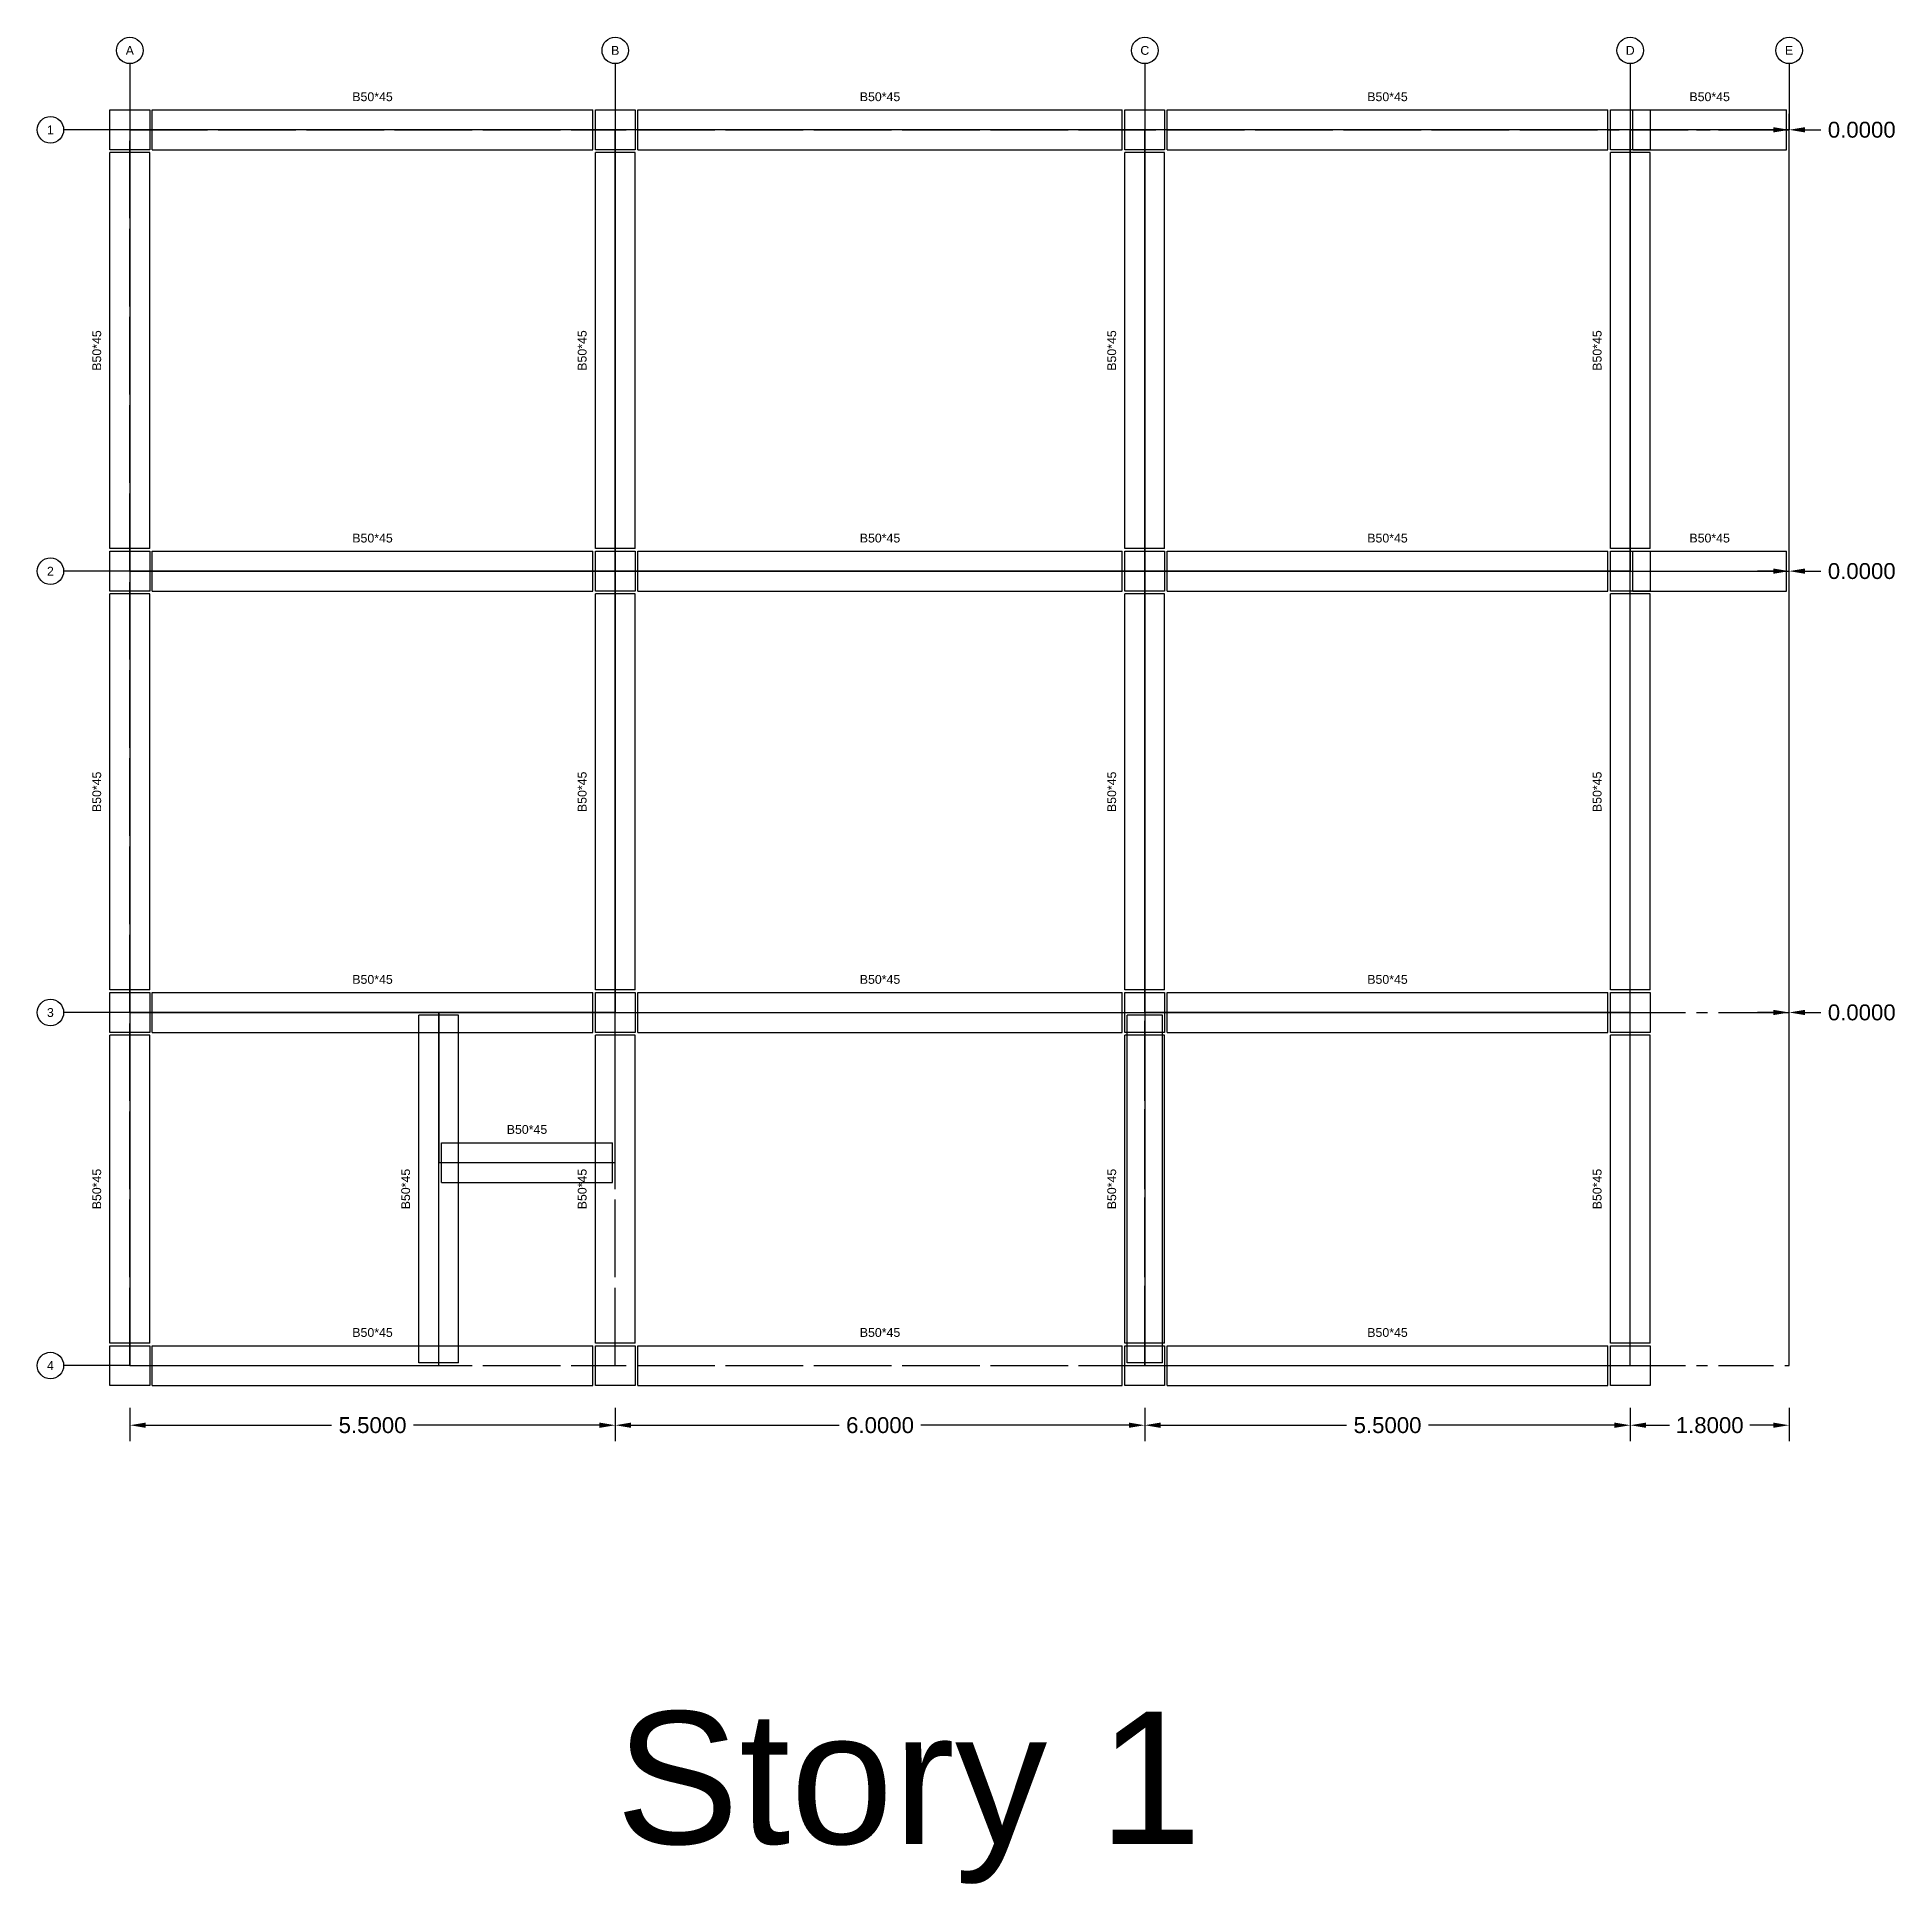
# Model space of a CAD drawing. Header units: inches. Extents: x -1152 to 1352, y 183 to 608.
# Drawn here: x 800.66 to 821.71, y 239.22 to 260.14 of the extents above; entities that cross this region are included whole.
import ezdxf
from ezdxf.enums import TextEntityAlignment as Align

# ---------------------------------------------------------------- set-up
doc = ezdxf.new("R2010")
doc.units = ezdxf.units.IN
doc.header["$MEASUREMENT"] = 0
doc.linetypes.add('CENTER', pattern=[2, 1.25, -0.25, 0.25, -0.25])
for name, color, linetype in [('BEAM', 5, 'Continuous'), ('CENTERLINES', 7, 'Continuous'), ('COLS', 5, 'Continuous'), ('DIMENSIONS', 4, 'Continuous'), ('GRID', 1, 'Continuous'), ('SLAB', 6, 'Continuous'), ('TEXT', 3, 'Continuous')]:
    doc.layers.add(name, color=color, linetype=linetype)
doc.styles.get("Standard").update_dxf_attribs({"font": 'arial.ttf'})
doc.dimstyles.get("Standard").update_dxf_attribs({"dimtxt": 0.18, "dimasz": 0.18, "dimexe": 0.18, "dimexo": 0.0625, "dimgap": 0.09, "dimtad": 0, "dimtih": 1, "dimtoh": 1, "dimdec": 4, "dimzin": 0, "dimdsep": 46, "dimtxsty": 'Standard', "dimcen": 0.09, "dimadec": 0, "dimazin": 0, "dimtfac": 1, "dimtdec": 4, "dimtofl": 0, "dimtmove": 0, "dimatfit": 3, "dimfxl": 1, "dimtolj": 1, "dimtzin": 0, "dimarcsym": 0})

msp = doc.modelspace()

# ---------------------------------------------------------------- texts
at = {"color": 6, "insert": (782.01141, 241.16859), "char_height": 1.5, "attachment_point": 1}
msp.add_mtext_dynamic_manual_height_columns('\\pxqc;Story 1', width=57.0507531, gutter_width=36.72032, heights=[0], dxfattribs=at)
at = {"layer": 'TEXT', "color": 0}
for s, p in [('A', (801.7128, 259.98777)), ('B', (807.2128, 259.98777)), ('C', (813.2128, 259.98777)), ('D', (818.7128, 259.98777)), ('E', (820.5128, 259.98777)), ('B50*45', (804.4628, 259.46277)), ('B50*45', (810.2128, 259.46277)), ('B50*45', (815.9628, 259.46277)), ('B50*45', (819.6128, 259.46277)), ('1', (800.8128, 259.08777)), ('B50*45', (804.4628, 254.46277)), ('B50*45', (810.2128, 254.46277)), ('B50*45', (815.9628, 254.46277)), ('B50*45', (819.6128, 254.46277)), ('2', (800.8128, 254.08777)), ('B50*45', (804.4628, 249.46277)), ('B50*45', (810.2128, 249.46277)), ('B50*45', (815.9628, 249.46277)), ('3', (800.8128, 249.08777)), ('B50*45', (806.2128, 247.76277)), ('B50*45', (804.4628, 245.46277)), ('B50*45', (810.2128, 245.46277)), ('B50*45', (815.9628, 245.46277)), ('4', (800.8128, 245.08777))]:
    msp.add_text(s, height=0.1, dxfattribs=at).set_placement(p, align=Align.MIDDLE)
for p in [(801.3378, 256.58777), (806.8378, 256.58777), (812.8378, 256.58777), (818.3378, 256.58777), (801.3378, 251.58777), (806.8378, 251.58777), (812.8378, 251.58777), (818.3378, 251.58777), (801.3378, 247.08777), (804.8378, 247.08777), (806.8378, 247.08777), (812.8378, 247.08777), (818.3378, 247.08777)]:
    msp.add_text('B50*45', height=0.1, rotation=90, dxfattribs=at).set_placement(p, align=Align.MIDDLE)

# ---------------------------------------------------------------- blocks, each defined once
blk = doc.blocks.new('*D413')
at = {"layer": 'DEFPOINTS', "color": 0, "transparency": 16777216}
for p in [(801.713, 244.672), (807.213, 244.672), (807.213, 244.412)]:
    blk.add_point(p, dxfattribs=at)
at = {"layer": 'DIMENSIONS', "color": 0, "lineweight": -2, "transparency": 16777216}
for p, q in [((801.713, 244.609), (801.713, 244.232)), ((807.213, 244.609), (807.213, 244.232)), ((801.893, 244.412), (803.999, 244.412)), ((807.033, 244.412), (804.926, 244.412))]:
    blk.add_line(p, q, dxfattribs=at)
at = {"layer": 'DIMENSIONS', "color": 0, "transparency": 16777216}
for points in [[(801.893, 244.442), (801.893, 244.382), (801.713, 244.412)], [(807.033, 244.442), (807.033, 244.382), (807.213, 244.412)]]:
    blk.add_solid(points, dxfattribs=at)
at = {"layer": 'DIMENSIONS', "color": 0, "transparency": 16777216, "insert": (804.463, 244.412), "char_height": 0.18, "attachment_point": 5}
blk.add_mtext('\\A1;5.5000', dxfattribs=at)
blk = doc.blocks.new('*D414')
at = {"layer": 'DEFPOINTS', "color": 0, "transparency": 16777216}
for p in [(807.213, 244.672), (813.213, 244.672), (813.213, 244.412)]:
    blk.add_point(p, dxfattribs=at)
at = {"layer": 'DIMENSIONS', "color": 0, "lineweight": -2, "transparency": 16777216}
for p, q in [((807.213, 244.609), (807.213, 244.232)), ((813.213, 244.609), (813.213, 244.232)), ((807.393, 244.412), (809.749, 244.412)), ((813.033, 244.412), (810.677, 244.412))]:
    blk.add_line(p, q, dxfattribs=at)
at = {"layer": 'DIMENSIONS', "color": 0, "transparency": 16777216}
for points in [[(807.393, 244.442), (807.393, 244.382), (807.213, 244.412)], [(813.033, 244.442), (813.033, 244.382), (813.213, 244.412)]]:
    blk.add_solid(points, dxfattribs=at)
at = {"layer": 'DIMENSIONS', "color": 0, "transparency": 16777216, "insert": (810.213, 244.412), "char_height": 0.18, "attachment_point": 5}
blk.add_mtext('\\A1;6.0000', dxfattribs=at)
blk = doc.blocks.new('*D415')
at = {"layer": 'DEFPOINTS', "color": 0, "transparency": 16777216}
for p in [(813.213, 244.672), (818.713, 244.672), (818.713, 244.412)]:
    blk.add_point(p, dxfattribs=at)
at = {"layer": 'DIMENSIONS', "color": 0, "lineweight": -2, "transparency": 16777216}
for p, q in [((813.213, 244.609), (813.213, 244.232)), ((818.713, 244.609), (818.713, 244.232)), ((813.393, 244.412), (815.499, 244.412)), ((818.533, 244.412), (816.426, 244.412))]:
    blk.add_line(p, q, dxfattribs=at)
at = {"layer": 'DIMENSIONS', "color": 0, "transparency": 16777216}
for points in [[(813.393, 244.442), (813.393, 244.382), (813.213, 244.412)], [(818.533, 244.442), (818.533, 244.382), (818.713, 244.412)]]:
    blk.add_solid(points, dxfattribs=at)
at = {"layer": 'DIMENSIONS', "color": 0, "transparency": 16777216, "insert": (815.963, 244.412), "char_height": 0.18, "attachment_point": 5}
blk.add_mtext('\\A1;5.5000', dxfattribs=at)
blk = doc.blocks.new('*D416')
at = {"layer": 'DEFPOINTS', "color": 0, "transparency": 16777216}
for p in [(818.713, 244.672), (820.513, 244.672), (820.513, 244.412)]:
    blk.add_point(p, dxfattribs=at)
at = {"layer": 'DIMENSIONS', "color": 0, "lineweight": -2, "transparency": 16777216}
for p, q in [((818.713, 244.609), (818.713, 244.232)), ((820.513, 244.609), (820.513, 244.232)), ((818.893, 244.412), (819.158, 244.412)), ((820.333, 244.412), (820.068, 244.412))]:
    blk.add_line(p, q, dxfattribs=at)
at = {"layer": 'DIMENSIONS', "color": 0, "transparency": 16777216}
for points in [[(818.893, 244.442), (818.893, 244.382), (818.713, 244.412)], [(820.333, 244.442), (820.333, 244.382), (820.513, 244.412)]]:
    blk.add_solid(points, dxfattribs=at)
at = {"layer": 'DIMENSIONS', "color": 0, "transparency": 16777216, "insert": (819.613, 244.412), "char_height": 0.18, "attachment_point": 5}
blk.add_mtext('\\A1;1.8000', dxfattribs=at)
blk = doc.blocks.new('*D417')
at = {"layer": 'DEFPOINTS', "color": 0, "transparency": 16777216}
for p in [(820.513, 249.088), (820.513, 249.088), (820.513, 245.088)]:
    blk.add_point(p, dxfattribs=at)
at = {"layer": 'DIMENSIONS', "color": 0, "lineweight": -2, "transparency": 16777216}
for p, q in [((820.513, 245.15), (820.513, 249.268)), ((820.513, 249.15), (820.513, 249.268)), ((820.333, 249.088), (820.153, 249.088)), ((820.693, 249.088), (820.873, 249.088))]:
    blk.add_line(p, q, dxfattribs=at)
at = {"layer": 'DIMENSIONS', "color": 0, "transparency": 16777216}
for points in [[(820.333, 249.118), (820.333, 249.058), (820.513, 249.088)], [(820.693, 249.118), (820.693, 249.058), (820.513, 249.088)]]:
    blk.add_solid(points, dxfattribs=at)
at = {"layer": 'DIMENSIONS', "color": 0, "transparency": 16777216, "insert": (821.336, 249.088), "char_height": 0.18, "attachment_point": 5}
blk.add_mtext('\\A1;0.0000', dxfattribs=at)
blk = doc.blocks.new('*D418')
at = {"layer": 'DEFPOINTS', "color": 0, "transparency": 16777216}
for p in [(820.513, 254.088), (820.513, 254.088), (820.513, 249.088)]:
    blk.add_point(p, dxfattribs=at)
at = {"layer": 'DIMENSIONS', "color": 0, "lineweight": -2, "transparency": 16777216}
for p, q in [((820.513, 249.15), (820.513, 254.268)), ((820.513, 254.15), (820.513, 254.268)), ((820.333, 254.088), (820.153, 254.088)), ((820.693, 254.088), (820.873, 254.088))]:
    blk.add_line(p, q, dxfattribs=at)
at = {"layer": 'DIMENSIONS', "color": 0, "transparency": 16777216}
for points in [[(820.333, 254.118), (820.333, 254.058), (820.513, 254.088)], [(820.693, 254.118), (820.693, 254.058), (820.513, 254.088)]]:
    blk.add_solid(points, dxfattribs=at)
at = {"layer": 'DIMENSIONS', "color": 0, "transparency": 16777216, "insert": (821.336, 254.088), "char_height": 0.18, "attachment_point": 5}
blk.add_mtext('\\A1;0.0000', dxfattribs=at)
blk = doc.blocks.new('*D419')
at = {"layer": 'DEFPOINTS', "color": 0, "transparency": 16777216}
for p in [(820.513, 259.088), (820.513, 259.088), (820.513, 254.088)]:
    blk.add_point(p, dxfattribs=at)
at = {"layer": 'DIMENSIONS', "color": 0, "lineweight": -2, "transparency": 16777216}
for p, q in [((820.513, 254.15), (820.513, 259.268)), ((820.513, 259.15), (820.513, 259.268)), ((820.333, 259.088), (820.153, 259.088)), ((820.693, 259.088), (820.873, 259.088))]:
    blk.add_line(p, q, dxfattribs=at)
at = {"layer": 'DIMENSIONS', "color": 0, "transparency": 16777216}
for points in [[(820.333, 259.118), (820.333, 259.058), (820.513, 259.088)], [(820.693, 259.118), (820.693, 259.058), (820.513, 259.088)]]:
    blk.add_solid(points, dxfattribs=at)
at = {"layer": 'DIMENSIONS', "color": 0, "transparency": 16777216, "insert": (821.336, 259.088), "char_height": 0.18, "attachment_point": 5}
blk.add_mtext('\\A1;0.0000', dxfattribs=at)

# ---------------------------------------------------------------- dimensions: what is measured, and where the dimension line sits
at = {"layer": 'DIMENSIONS'}
for base, p1, p2, picture, middle in [((820.512801173, 259.0877663502), (820.512801173, 254.0877663502), (820.512801173, 259.0877663502), '*D419', (821.3361231375, 259.0877663502)), ((820.512801173, 254.0877663502), (820.512801173, 249.0877663502), (820.512801173, 254.0877663502), '*D418', (821.3361231375, 254.0877663502)), ((820.512801173, 249.0877663502), (820.512801173, 245.0877663502), (820.512801173, 249.0877663502), '*D417', (821.3361231375, 249.0877663502)), ((807.2128, 244.41154), (801.7128, 244.67154), (807.2128, 244.67154), '*D413', (804.4628, 244.41154)), ((813.2128, 244.41154), (807.2128, 244.67154), (813.2128, 244.67154), '*D414', (810.2128, 244.41154)), ((818.7128, 244.41154), (813.2128, 244.67154), (818.7128, 244.67154), '*D415', (815.9628, 244.41154)), ((820.5128, 244.41154), (818.7128, 244.67154), (820.5128, 244.67154), '*D416', (819.6128, 244.41154))]:
    dim = msp.add_linear_dim(base=base, p1=p1, p2=p2, dimstyle='Standard', dxfattribs=at)
    dim.commit()
    dim.dimension.update_dxf_attribs({"geometry": picture, "text_midpoint": middle})

# ---------------------------------------------------------------- linework, layer by layer
at = {"layer": 'BEAM', "color": 2, "linetype": 'Continuous'}
for p, q in [((801.9678, 259.31277), (806.9578, 259.31277)), ((801.9678, 258.86277), (801.9678, 259.31277)), ((806.9578, 258.86277), (806.9578, 259.31277)), ((807.4678, 259.31277), (812.9578, 259.31277)), ((807.4678, 258.86277), (807.4678, 259.31277)), ((812.9578, 258.86277), (812.9578, 259.31277)), ((813.4678, 259.31277), (818.4578, 259.31277)), ((813.4678, 258.86277), (813.4678, 259.31277)), ((818.4578, 258.86277), (818.4578, 259.31277)), ((818.7428, 259.31277), (820.4828, 259.31277)), ((818.7428, 258.86277), (818.7428, 259.31277)), ((820.4828, 258.86277), (820.4828, 259.31277)), ((801.4878, 254.34277), (801.4878, 258.83277)), ((801.9378, 258.83277), (801.4878, 258.83277)), ((801.9378, 254.34277), (801.9378, 258.83277)), ((801.9678, 258.86277), (806.9578, 258.86277)), ((806.9878, 254.34277), (806.9878, 258.83277)), ((807.4378, 258.83277), (806.9878, 258.83277)), ((807.4378, 254.34277), (807.4378, 258.83277)), ((807.4678, 258.86277), (812.9578, 258.86277)), ((812.9878, 254.34277), (812.9878, 258.83277)), ((813.4378, 258.83277), (812.9878, 258.83277)), ((813.4378, 254.34277), (813.4378, 258.83277)), ((813.4678, 258.86277), (818.4578, 258.86277)), ((818.4878, 254.34277), (818.4878, 258.83277)), ((818.9378, 258.83277), (818.4878, 258.83277)), ((818.7428, 258.86277), (820.4828, 258.86277)), ((818.9378, 254.34277), (818.9378, 258.83277)), ((801.9378, 254.34277), (801.4878, 254.34277)), ((801.9678, 254.31277), (806.9578, 254.31277)), ((801.9678, 253.86277), (801.9678, 254.31277)), ((806.9578, 253.86277), (806.9578, 254.31277)), ((807.4378, 254.34277), (806.9878, 254.34277)), ((807.4678, 254.31277), (812.9578, 254.31277)), ((807.4678, 253.86277), (807.4678, 254.31277)), ((812.9578, 253.86277), (812.9578, 254.31277)), ((813.4378, 254.34277), (812.9878, 254.34277)), ((813.4678, 254.31277), (818.4578, 254.31277)), ((813.4678, 253.86277), (813.4678, 254.31277)), ((818.4578, 253.86277), (818.4578, 254.31277)), ((818.9378, 254.34277), (818.4878, 254.34277)), ((818.7428, 254.31277), (820.4828, 254.31277)), ((818.7428, 253.86277), (818.7428, 254.31277)), ((820.4828, 253.86277), (820.4828, 254.31277)), ((801.9678, 253.86277), (806.9578, 253.86277)), ((807.4678, 253.86277), (812.9578, 253.86277)), ((813.4678, 253.86277), (818.4578, 253.86277)), ((818.7428, 253.86277), (820.4828, 253.86277)), ((801.4878, 249.34277), (801.4878, 253.83277)), ((801.9378, 253.83277), (801.4878, 253.83277)), ((801.9378, 249.34277), (801.9378, 253.83277)), ((806.9878, 249.34277), (806.9878, 253.83277)), ((807.4378, 253.83277), (806.9878, 253.83277)), ((807.4378, 249.34277), (807.4378, 253.83277)), ((812.9878, 249.34277), (812.9878, 253.83277)), ((813.4378, 253.83277), (812.9878, 253.83277)), ((813.4378, 249.34277), (813.4378, 253.83277)), ((818.4878, 249.34277), (818.4878, 253.83277)), ((818.9378, 253.83277), (818.4878, 253.83277)), ((818.9378, 249.34277), (818.9378, 253.83277)), ((801.9378, 249.34277), (801.4878, 249.34277)), ((801.9678, 249.31277), (806.9578, 249.31277)), ((801.9678, 248.86277), (801.9678, 249.31277)), ((806.9578, 248.86277), (806.9578, 249.31277)), ((807.4378, 249.34277), (806.9878, 249.34277)), ((807.4678, 249.31277), (812.9578, 249.31277)), ((807.4678, 248.86277), (807.4678, 249.31277)), ((812.9578, 248.86277), (812.9578, 249.31277)), ((813.4378, 249.34277), (812.9878, 249.34277)), ((813.4678, 249.31277), (818.4578, 249.31277)), ((813.4678, 248.86277), (813.4678, 249.31277)), ((818.4578, 248.86277), (818.4578, 249.31277)), ((818.9378, 249.34277), (818.4878, 249.34277)), ((804.9878, 245.11777), (804.9878, 249.05777)), ((805.4378, 249.05777), (804.9878, 249.05777)), ((805.4378, 245.11777), (805.4378, 249.05777)), ((813.0128, 245.11777), (813.0128, 249.05777)), ((813.4128, 249.05777), (813.0128, 249.05777)), ((813.4128, 245.11777), (813.4128, 249.05777)), ((801.4878, 245.34277), (801.4878, 248.83277)), ((801.9378, 248.83277), (801.4878, 248.83277)), ((801.9378, 245.34277), (801.9378, 248.83277)), ((801.9678, 248.86277), (806.9578, 248.86277)), ((806.9878, 245.34277), (806.9878, 248.83277)), ((807.4378, 248.83277), (806.9878, 248.83277)), ((807.4378, 245.34277), (807.4378, 248.83277)), ((807.4678, 248.86277), (812.9578, 248.86277)), ((812.9878, 245.34277), (812.9878, 248.83277)), ((813.4378, 248.83277), (812.9878, 248.83277)), ((813.4378, 245.34277), (813.4378, 248.83277)), ((813.4678, 248.86277), (818.4578, 248.86277)), ((818.4878, 245.34277), (818.4878, 248.83277)), ((818.9378, 248.83277), (818.4878, 248.83277)), ((818.9378, 245.34277), (818.9378, 248.83277)), ((805.2428, 247.61277), (807.1828, 247.61277)), ((805.2428, 247.16277), (805.2428, 247.61277)), ((807.1828, 247.16277), (807.1828, 247.61277)), ((805.2428, 247.16277), (807.1828, 247.16277)), ((801.9378, 245.34277), (801.4878, 245.34277)), ((801.9678, 245.31277), (806.9578, 245.31277)), ((801.9678, 244.86277), (801.9678, 245.31277)), ((806.9578, 244.86277), (806.9578, 245.31277)), ((807.4378, 245.34277), (806.9878, 245.34277)), ((807.4678, 245.31277), (812.9578, 245.31277)), ((807.4678, 244.86277), (807.4678, 245.31277)), ((812.9578, 244.86277), (812.9578, 245.31277)), ((813.4378, 245.34277), (812.9878, 245.34277)), ((813.4678, 245.31277), (818.4578, 245.31277)), ((813.4678, 244.86277), (813.4678, 245.31277)), ((818.4578, 244.86277), (818.4578, 245.31277)), ((818.9378, 245.34277), (818.4878, 245.34277)), ((805.4378, 245.11777), (804.9878, 245.11777)), ((813.4128, 245.11777), (813.0128, 245.11777)), ((801.9678, 244.86277), (806.9578, 244.86277)), ((807.4678, 244.86277), (812.9578, 244.86277)), ((813.4678, 244.86277), (818.4578, 244.86277))]:
    msp.add_line(p, q, dxfattribs=at)
at = {"layer": 'CENTERLINES', "color": 6, "linetype": 'CENTER', "ltscale": 0.5}
for p, q in [((801.9678, 259.08777), (806.9578, 259.08777)), ((807.4678, 259.08777), (812.9578, 259.08777)), ((813.4678, 259.08777), (818.4578, 259.08777)), ((818.7428, 259.08777), (820.4828, 259.08777)), ((801.7128, 254.34277), (801.7128, 258.83277)), ((807.2128, 254.34277), (807.2128, 258.83277)), ((813.2128, 254.34277), (813.2128, 258.83277)), ((818.7128, 254.34277), (818.7128, 258.83277)), ((801.9678, 254.08777), (806.9578, 254.08777)), ((807.4678, 254.08777), (812.9578, 254.08777)), ((813.4678, 254.08777), (818.4578, 254.08777)), ((818.7428, 254.08777), (820.4828, 254.08777)), ((801.7128, 249.34277), (801.7128, 253.83277)), ((807.2128, 249.34277), (807.2128, 253.83277)), ((813.2128, 249.34277), (813.2128, 253.83277)), ((818.7128, 249.34277), (818.7128, 253.83277)), ((801.9678, 249.08777), (806.9578, 249.08777)), ((805.2128, 245.11777), (805.2128, 249.05777)), ((807.4678, 249.08777), (812.9578, 249.08777)), ((813.2128, 245.11777), (813.2128, 249.05777)), ((813.4678, 249.08777), (818.4578, 249.08777)), ((801.7128, 245.34277), (801.7128, 248.83277)), ((807.2128, 245.34277), (807.2128, 248.83277)), ((813.2128, 245.34277), (813.2128, 248.83277)), ((818.7128, 245.34277), (818.7128, 248.83277)), ((805.2428, 247.38777), (807.1828, 247.38777)), ((801.9678, 245.08777), (806.9578, 245.08777)), ((807.4678, 245.08777), (812.9578, 245.08777)), ((813.4678, 245.08777), (818.4578, 245.08777))]:
    msp.add_line(p, q, dxfattribs=at)
at = {"layer": 'COLS', "color": 2, "linetype": 'Continuous'}
for points in [[(801.9378, 258.86277), (801.4878, 258.86277), (801.4878, 259.31277), (801.9378, 259.31277)], [(807.4378, 258.86277), (806.9878, 258.86277), (806.9878, 259.31277), (807.4378, 259.31277)], [(813.4378, 258.86277), (812.9878, 258.86277), (812.9878, 259.31277), (813.4378, 259.31277)], [(818.9378, 258.86277), (818.4878, 258.86277), (818.4878, 259.31277), (818.9378, 259.31277)], [(801.9378, 253.86277), (801.4878, 253.86277), (801.4878, 254.31277), (801.9378, 254.31277)], [(807.4378, 253.86277), (806.9878, 253.86277), (806.9878, 254.31277), (807.4378, 254.31277)], [(813.4378, 253.86277), (812.9878, 253.86277), (812.9878, 254.31277), (813.4378, 254.31277)], [(818.9378, 253.86277), (818.4878, 253.86277), (818.4878, 254.31277), (818.9378, 254.31277)], [(801.9378, 248.86277), (801.4878, 248.86277), (801.4878, 249.31277), (801.9378, 249.31277)], [(807.4378, 248.86277), (806.9878, 248.86277), (806.9878, 249.31277), (807.4378, 249.31277)], [(813.4378, 248.86277), (812.9878, 248.86277), (812.9878, 249.31277), (813.4378, 249.31277)], [(818.9378, 248.86277), (818.4878, 248.86277), (818.4878, 249.31277), (818.9378, 249.31277)], [(801.9378, 244.86277), (801.4878, 244.86277), (801.4878, 245.31277), (801.9378, 245.31277)], [(807.4378, 244.86277), (806.9878, 244.86277), (806.9878, 245.31277), (807.4378, 245.31277)], [(813.4378, 244.86277), (812.9878, 244.86277), (812.9878, 245.31277), (813.4378, 245.31277)], [(818.9378, 244.86277), (818.4878, 244.86277), (818.4878, 245.31277), (818.9378, 245.31277)]]:
    msp.add_lwpolyline(points, close=True, dxfattribs=at)
at = {"layer": 'GRID', "color": 0, "linetype": 'Continuous'}
for p, q in [((801.7128, 259.83777), (801.7128, 259.08777)), ((807.2128, 259.83777), (807.2128, 259.08777)), ((813.2128, 259.83777), (813.2128, 259.08777)), ((818.7128, 259.83777), (818.7128, 259.08777)), ((820.5128, 259.83777), (820.5128, 259.08777)), ((801.7128, 259.08777), (800.9628, 259.08777)), ((801.7128, 254.08777), (800.9628, 254.08777)), ((801.7128, 249.08777), (800.9628, 249.08777)), ((801.7128, 245.08777), (800.9628, 245.08777))]:
    msp.add_line(p, q, dxfattribs=at)
at = {"layer": 'GRID', "color": 1, "linetype": 'CENTER', "ltscale": 0.5}
for p, q in [((801.7128, 245.08777), (801.7128, 259.08777)), ((801.7128, 259.08777), (820.5128, 259.08777)), ((807.2128, 245.08777), (807.2128, 259.08777)), ((813.2128, 245.08777), (813.2128, 259.08777)), ((818.7128, 245.08777), (818.7128, 259.08777)), ((820.5128, 245.08777), (820.5128, 259.08777)), ((801.7128, 254.08777), (820.5128, 254.08777)), ((801.7128, 249.08777), (820.5128, 249.08777)), ((801.7128, 245.08777), (820.5128, 245.08777))]:
    msp.add_line(p, q, dxfattribs=at)
at = {"layer": 'GRID', "color": 0, "linetype": 'Continuous'}
for centre in [(801.7128, 259.98777), (807.2128, 259.98777), (813.2128, 259.98777), (818.7128, 259.98777), (820.5128, 259.98777), (800.8128, 259.08777), (800.8128, 254.08777), (800.8128, 249.08777), (800.8128, 245.08777)]:
    msp.add_circle(centre, 0.15, dxfattribs=at)
at = {"layer": 'SLAB', "color": 6, "linetype": 'Continuous'}
for points in [[(801.7128, 254.08777), (807.2128, 254.08777), (807.2128, 259.08777), (801.7128, 259.08777)], [(807.2128, 254.08777), (813.2128, 254.08777), (813.2128, 259.08777), (807.2128, 259.08777)], [(813.2128, 254.08777), (818.7128, 254.08777), (818.7128, 259.08777), (813.2128, 259.08777)], [(818.7128, 254.08777), (820.5128, 254.08777), (820.5128, 259.08777), (818.7128, 259.08777)], [(801.7128, 249.08777), (807.2128, 249.08777), (807.2128, 254.08777), (801.7128, 254.08777)], [(807.2128, 249.08777), (813.2128, 249.08777), (813.2128, 254.08777), (807.2128, 254.08777)], [(813.2128, 249.08777), (818.7128, 249.08777), (818.7128, 254.08777), (813.2128, 254.08777)], [(801.7128, 245.08777), (805.2128, 245.08777), (805.2128, 249.08777), (801.7128, 249.08777)], [(805.2128, 247.38777), (807.2128, 247.38777), (807.2128, 249.08777), (805.2128, 249.08777)], [(813.2128, 245.08777), (818.7128, 245.08777), (818.7128, 249.08777), (813.2128, 249.08777)]]:
    msp.add_lwpolyline(points, close=True, dxfattribs=at)

msp.set_redraw_order([(e.dxf.handle, doc.entitydb.next_handle()) for e in msp.query("TEXT MTEXT ATTDEF DIMENSION ARC_DIMENSION")])  # texts and dimensions are drawn at this point

doc.saveas('drawing.dxf')
